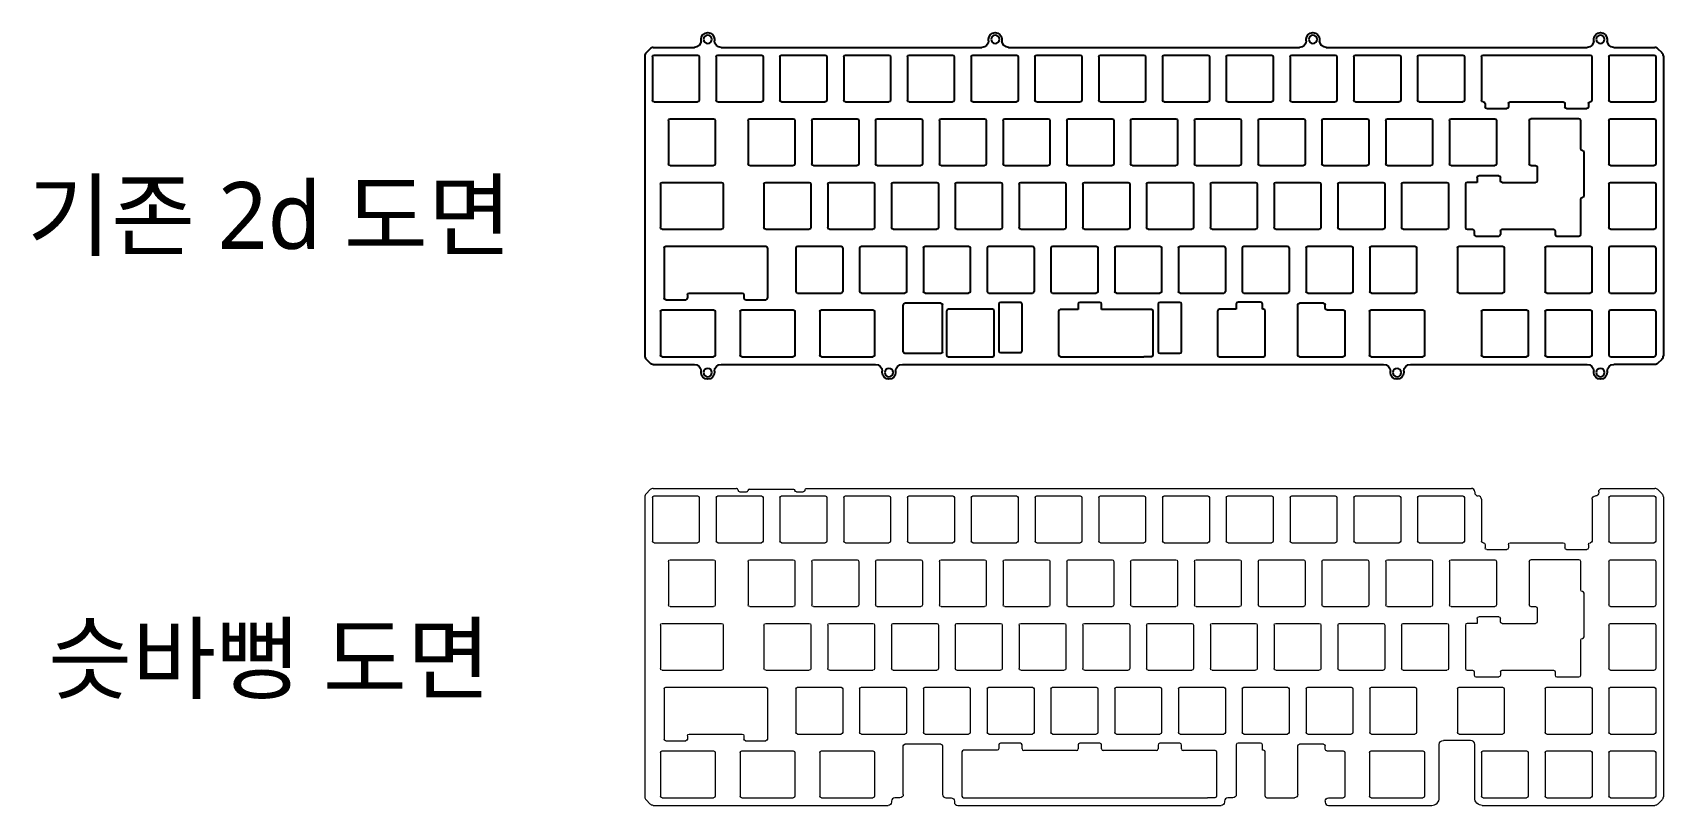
# Model space of a CAD drawing. Header units: millimetres. Extents: x 57 to 544, y 21 to 251.
import ezdxf
from ezdxf.enums import TextEntityAlignment as Align

# ---------------------------------------------------------------- set-up
doc = ezdxf.new("R2010")
doc.units = ezdxf.units.MM
doc.linetypes.add('AUDIT_E_241128093141-0', pattern=[0])
doc.layers.add('TEXT', color=3, linetype='Continuous')
doc.layers.add('V', color=1, linetype='Continuous', lineweight=0, plot=False)
doc.styles.add('DH-맑은고딕', font='malgun.ttf')

msp = doc.modelspace()

# ---------------------------------------------------------------- texts
at = {"layer": 'TEXT', "style": 'DH-맑은고딕'}
for s, p in [('기존 2d 도면', (127.75, 186.84)), ('슷바뻥 도면', (127.75, 54.39))]:
    msp.add_text(s, height=20, dxfattribs=at).set_placement(p, align=Align.CENTER)

# ---------------------------------------------------------------- blocks, each defined once
blk = doc.blocks.new('A$C49f4e242')
at = {"color": 253, "true_color": 0xa0a0a0, "extrusion": (-6.16298e-33, 0, -1)}
for p, q in [((-0.92, 94.37), (-2.16, 93.13)), ((0, 94.75), (12.26, 94.75)), ((14.26, 96.75), (14.26, 97.17)), ((18.26, 97.17), (18.26, 96.75)), ((20.26, 94.75), (98.16, 94.75)), ((100.16, 96.75), (100.16, 97.17)), ((104.16, 97.17), (104.16, 96.75)), ((106.16, 94.75), (193.06, 94.75)), ((195.06, 96.75), (195.06, 97.17)), ((199.06, 97.17), (199.06, 96.75)), ((201.06, 94.75), (278.96, 94.75)), ((280.96, 96.75), (280.96, 97.17)), ((284.96, 97.17), (284.96, 96.75)), ((286.96, 94.75), (299.22, 94.75)), ((301.38, 93.13), (300.14, 94.37)), ((-2.54, 92.21), (-2.54, 2.54)), ((-0.27, 91.97), (-0.27, 78.98)), ((0.23, 92.47), (13.23, 92.47)), ((13.73, 91.97), (13.73, 78.98)), ((18.78, 91.97), (18.78, 78.98)), ((19.28, 92.47), (32.28, 92.47)), ((32.78, 91.97), (32.78, 78.98)), ((37.83, 91.97), (37.83, 78.98)), ((38.33, 92.47), (51.33, 92.47)), ((51.83, 91.97), (51.83, 78.98)), ((56.88, 91.97), (56.88, 78.98)), ((57.38, 92.47), (70.38, 92.47)), ((70.88, 91.97), (70.88, 78.98)), ((75.93, 91.97), (75.93, 78.98)), ((76.43, 92.47), (89.43, 92.47)), ((89.93, 91.97), (89.93, 78.98)), ((94.98, 91.97), (94.98, 78.98)), ((95.48, 92.47), (108.48, 92.47)), ((108.98, 91.97), (108.98, 78.98)), ((114.03, 91.97), (114.03, 78.98)), ((114.53, 92.47), (127.53, 92.47)), ((128.03, 91.97), (128.03, 78.98)), ((133.08, 91.97), (133.08, 78.98)), ((133.58, 92.47), (146.58, 92.47)), ((147.08, 91.97), (147.08, 78.98)), ((152.13, 91.97), (152.13, 78.98)), ((152.63, 92.47), (165.63, 92.47)), ((166.13, 91.97), (166.13, 78.98)), ((171.18, 91.97), (171.18, 78.98)), ((171.68, 92.47), (184.68, 92.47)), ((185.18, 91.97), (185.18, 78.98)), ((190.23, 91.97), (190.23, 78.98)), ((190.73, 92.47), (203.73, 92.47)), ((204.23, 91.97), (204.23, 78.98)), ((209.28, 91.97), (209.28, 78.98)), ((209.78, 92.47), (222.78, 92.47)), ((223.28, 91.97), (223.28, 78.98)), ((228.33, 91.97), (228.33, 78.98)), ((228.83, 92.47), (241.83, 92.47)), ((242.33, 91.97), (242.33, 78.98)), ((247.38, 91.97), (247.38, 78.98)), ((247.88, 92.47), (279.93, 92.47)), ((280.43, 91.97), (280.43, 78.98)), ((285.48, 91.97), (285.48, 78.98)), ((285.98, 92.47), (298.98, 92.47)), ((299.48, 91.97), (299.48, 78.98)), ((301.76, 92.21), (301.76, 2.54)), ((0.23, 78.47), (13.23, 78.47)), ((19.28, 78.47), (32.28, 78.47)), ((38.33, 78.47), (51.33, 78.47)), ((57.38, 78.47), (70.38, 78.47)), ((76.43, 78.47), (89.43, 78.47)), ((95.48, 78.47), (108.48, 78.47)), ((114.53, 78.47), (127.53, 78.47)), ((133.58, 78.47), (146.58, 78.47)), ((152.63, 78.47), (165.63, 78.47)), ((171.68, 78.47), (184.68, 78.47)), ((190.73, 78.47), (203.73, 78.47)), ((209.78, 78.47), (222.78, 78.47)), ((228.83, 78.47), (241.83, 78.47)), ((247.88, 78.47), (247.97, 78.47)), ((248.47, 77.98), (248.47, 76.98)), ((255.47, 77.98), (255.47, 76.98)), ((255.97, 78.47), (271.85, 78.47)), ((272.35, 77.98), (272.35, 76.98)), ((279.35, 77.98), (279.35, 76.98)), ((279.85, 78.47), (279.93, 78.47)), ((285.98, 78.47), (298.98, 78.47)), ((5, 73.42), (18, 73.42)), ((28.81, 73.42), (41.81, 73.42)), ((47.86, 73.42), (60.86, 73.42)), ((66.91, 73.42), (79.91, 73.42)), ((85.96, 73.42), (98.96, 73.42)), ((105.01, 73.42), (118.01, 73.42)), ((124.06, 73.42), (137.06, 73.42)), ((143.11, 73.42), (156.11, 73.42)), ((162.16, 73.42), (175.16, 73.42)), ((181.21, 73.42), (194.21, 73.42)), ((200.26, 73.42), (213.26, 73.42)), ((219.31, 73.42), (232.31, 73.42)), ((238.36, 73.42), (251.36, 73.42)), ((248.97, 76.48), (254.97, 76.48)), ((276.55, 73.42), (262.17, 73.42)), ((272.85, 76.48), (278.85, 76.48)), ((285.98, 73.42), (298.98, 73.42)), ((4.5, 72.93), (4.5, 59.93)), ((18.5, 72.93), (18.5, 59.93)), ((28.31, 72.93), (28.31, 59.93)), ((42.31, 72.93), (42.31, 59.93)), ((47.36, 72.93), (47.36, 59.93)), ((61.36, 72.93), (61.36, 59.93)), ((66.41, 72.93), (66.41, 59.93)), ((80.41, 72.93), (80.41, 59.93)), ((85.46, 72.93), (85.46, 59.93)), ((99.46, 72.93), (99.46, 59.93)), ((104.51, 72.93), (104.51, 59.93)), ((118.51, 72.93), (118.51, 59.93)), ((123.56, 72.93), (123.56, 59.93)), ((137.56, 72.93), (137.56, 59.93)), ((142.61, 72.93), (142.61, 59.93)), ((156.61, 72.93), (156.61, 59.93)), ((161.66, 72.93), (161.66, 59.93)), ((175.66, 72.93), (175.66, 59.93)), ((180.71, 72.93), (180.71, 59.93)), ((194.71, 72.93), (194.71, 59.93)), ((199.76, 72.93), (199.76, 59.93)), ((213.76, 72.93), (213.76, 59.93)), ((218.81, 72.93), (218.81, 59.93)), ((232.81, 72.93), (232.81, 59.93)), ((237.86, 72.93), (237.86, 59.93)), ((251.86, 72.93), (251.86, 59.93)), ((261.67, 72.93), (261.67, 59.93)), ((277.05, 64.4), (277.05, 72.93)), ((285.48, 72.93), (285.48, 59.93)), ((299.48, 72.93), (299.48, 59.93)), ((278.05, 50.4), (278.05, 63.4)), ((5, 59.43), (18, 59.43)), ((28.81, 59.43), (41.81, 59.43)), ((47.86, 59.43), (60.86, 59.43)), ((66.91, 59.43), (79.91, 59.43)), ((85.96, 59.43), (98.96, 59.43)), ((105.01, 59.43), (118.01, 59.43)), ((124.06, 59.43), (137.06, 59.43)), ((143.11, 59.43), (156.11, 59.43)), ((162.16, 59.43), (175.16, 59.43)), ((181.21, 59.43), (194.21, 59.43)), ((200.26, 59.43), (213.26, 59.43)), ((219.31, 59.43), (232.31, 59.43)), ((238.36, 59.43), (251.36, 59.43)), ((262.17, 59.43), (263.55, 59.43)), ((264.05, 58.93), (264.05, 54.88)), ((285.98, 59.43), (298.98, 59.43)), ((2.11, 53.88), (2.11, 40.88)), ((2.61, 54.38), (20.38, 54.38)), ((20.88, 53.88), (20.88, 40.88)), ((33.07, 53.88), (33.07, 40.88)), ((33.57, 54.38), (46.57, 54.38)), ((47.07, 53.88), (47.07, 40.88)), ((52.12, 53.88), (52.12, 40.88)), ((52.62, 54.38), (65.62, 54.38)), ((66.12, 53.88), (66.12, 40.88)), ((71.17, 53.88), (71.17, 40.88)), ((71.67, 54.38), (84.67, 54.38)), ((85.17, 53.88), (85.17, 40.88)), ((90.22, 53.88), (90.22, 40.88)), ((90.72, 54.38), (103.72, 54.38)), ((104.22, 53.88), (104.22, 40.88)), ((109.27, 53.88), (109.27, 40.88)), ((109.77, 54.38), (122.77, 54.38)), ((123.27, 53.88), (123.27, 40.88)), ((128.32, 53.88), (128.32, 40.88)), ((128.82, 54.38), (141.82, 54.38)), ((142.32, 53.88), (142.32, 40.88)), ((147.37, 53.88), (147.37, 40.88)), ((147.87, 54.38), (160.87, 54.38)), ((161.37, 53.88), (161.37, 40.88)), ((166.42, 53.88), (166.42, 40.88)), ((166.92, 54.38), (179.92, 54.38)), ((180.42, 53.88), (180.42, 40.88)), ((185.47, 53.88), (185.47, 40.88)), ((185.97, 54.38), (198.97, 54.38)), ((199.47, 53.88), (199.47, 40.88)), ((204.52, 53.88), (204.52, 40.88)), ((205.02, 54.38), (218.02, 54.38)), ((218.52, 53.88), (218.52, 40.88)), ((223.57, 53.88), (223.57, 40.88)), ((224.07, 54.38), (237.07, 54.38)), ((237.57, 53.88), (237.57, 40.88)), ((242.62, 53.88), (242.62, 40.88)), ((246.09, 54.38), (243.12, 54.38)), ((246.09, 55.88), (246.09, 54.38)), ((252.59, 56.38), (246.59, 56.38)), ((253.09, 54.88), (253.09, 55.88)), ((253.59, 54.38), (263.55, 54.38)), ((285.48, 53.88), (285.48, 40.88)), ((285.98, 54.38), (298.98, 54.38)), ((299.48, 53.88), (299.48, 40.88)), ((277.05, 38.88), (277.05, 49.4)), ((2.61, 40.38), (20.38, 40.38)), ((33.57, 40.38), (46.57, 40.38)), ((52.62, 40.38), (65.62, 40.38)), ((71.67, 40.38), (84.67, 40.38)), ((90.72, 40.38), (103.72, 40.38)), ((109.77, 40.38), (122.77, 40.38)), ((128.82, 40.38), (141.82, 40.38)), ((147.87, 40.38), (160.87, 40.38)), ((166.92, 40.38), (179.92, 40.38)), ((185.97, 40.38), (198.97, 40.38)), ((205.02, 40.38), (218.02, 40.38)), ((224.07, 40.38), (237.07, 40.38)), ((243.12, 40.38), (244.74, 40.38)), ((245.24, 39.88), (245.24, 38.88)), ((253.09, 39.88), (253.09, 38.88)), ((253.59, 40.38), (268.93, 40.38)), ((269.43, 39.88), (269.43, 38.88)), ((285.98, 40.38), (298.98, 40.38)), ((3.2, 34.83), (3.2, 19.83)), ((3.7, 35.33), (33.58, 35.33)), ((34.08, 34.83), (34.08, 19.83)), ((42.6, 34.83), (42.6, 21.83)), ((43.1, 35.33), (56.1, 35.33)), ((56.6, 34.83), (56.6, 21.83)), ((61.65, 34.83), (61.65, 21.83)), ((62.15, 35.33), (75.15, 35.33)), ((75.65, 34.83), (75.65, 21.83)), ((80.7, 34.83), (80.7, 21.83)), ((81.2, 35.33), (94.2, 35.33)), ((94.7, 34.83), (94.7, 21.83)), ((99.75, 34.83), (99.75, 21.83)), ((100.25, 35.33), (113.25, 35.33)), ((113.75, 34.83), (113.75, 21.83)), ((118.8, 34.83), (118.8, 21.83)), ((119.3, 35.33), (132.3, 35.33)), ((132.8, 34.83), (132.8, 21.83)), ((137.85, 34.83), (137.85, 21.83)), ((138.35, 35.33), (151.35, 35.33)), ((151.85, 34.83), (151.85, 21.83)), ((156.9, 34.83), (156.9, 21.83)), ((157.4, 35.33), (170.4, 35.33)), ((170.9, 34.83), (170.9, 21.83)), ((175.95, 34.83), (175.95, 21.83)), ((176.45, 35.33), (189.45, 35.33)), ((189.95, 34.83), (189.95, 21.83)), ((195, 34.83), (195, 21.83)), ((195.5, 35.33), (208.5, 35.33)), ((209, 34.83), (209, 21.83)), ((214.05, 34.83), (214.05, 21.83)), ((214.55, 35.33), (227.55, 35.33)), ((228.05, 34.83), (228.05, 21.83)), ((240.24, 34.83), (240.24, 21.83)), ((240.74, 35.33), (253.74, 35.33)), ((245.74, 38.38), (252.59, 38.38)), ((254.24, 34.83), (254.24, 21.83)), ((266.43, 34.83), (266.43, 21.83)), ((266.93, 35.33), (279.93, 35.33)), ((269.93, 38.38), (276.55, 38.38)), ((280.43, 34.83), (280.43, 21.83)), ((285.48, 34.83), (285.48, 21.83)), ((285.98, 35.33), (298.98, 35.33)), ((299.48, 34.83), (299.48, 21.83)), ((10.2, 20.83), (10.2, 19.83)), ((10.7, 21.32), (26.58, 21.32)), ((27.08, 20.83), (27.08, 19.83)), ((43.1, 21.32), (56.1, 21.32)), ((62.15, 21.32), (75.15, 21.32)), ((81.2, 21.32), (94.2, 21.32)), ((100.25, 21.32), (113.25, 21.32)), ((119.3, 21.32), (132.3, 21.32)), ((138.35, 21.32), (151.35, 21.32)), ((157.4, 21.32), (170.4, 21.32)), ((176.45, 21.32), (189.45, 21.32)), ((195.5, 21.32), (208.5, 21.32)), ((214.55, 21.32), (227.55, 21.32)), ((240.74, 21.32), (253.74, 21.32)), ((266.93, 21.32), (279.93, 21.32)), ((285.98, 21.32), (298.98, 21.32)), ((2.11, 15.78), (2.11, 2.78)), ((2.61, 16.28), (18, 16.28)), ((3.7, 19.33), (9.7, 19.33)), ((18.5, 15.78), (18.5, 2.78)), ((25.93, 15.78), (25.93, 2.78)), ((26.43, 16.28), (41.81, 16.28)), ((27.58, 19.33), (33.58, 19.33)), ((42.31, 15.78), (42.31, 2.78)), ((49.74, 15.78), (49.74, 2.78)), ((50.24, 16.28), (65.62, 16.28)), ((66.12, 15.78), (66.12, 2.78)), ((74.68, 3.78), (74.68, 17.78)), ((85.93, 18.28), (75.18, 18.28)), ((86.43, 3.78), (86.43, 17.78)), ((87.64, 15.97), (87.64, 2.79)), ((101.33, 16.48), (88.15, 16.48)), ((101.84, 2.79), (101.84, 15.97)), ((103.18, 18.06), (103.18, 4.06)), ((109.68, 18.56), (103.68, 18.56)), ((110.18, 4.06), (110.18, 18.06)), ((121.08, 15.88), (121.08, 2.88)), ((126.93, 16.38), (121.58, 16.38)), ((126.93, 18.06), (126.93, 16.38)), ((133.43, 18.56), (127.43, 18.56)), ((133.93, 16.38), (133.93, 18.06)), ((148.81, 16.38), (133.93, 16.38)), ((149.36, 2.88), (149.36, 15.88)), ((150.8, 18.05), (150.8, 3.85)), ((157.3, 18.56), (151.3, 18.56)), ((157.8, 3.85), (157.8, 18.05)), ((168.6, 15.97), (168.6, 2.79)), ((174.16, 16.48), (169.11, 16.48)), ((174.16, 18.11), (174.16, 16.48)), ((181.44, 18.64), (174.72, 18.64)), ((182, 16.48), (182, 18.11)), ((182.3, 16.48), (182, 16.48)), ((182.8, 2.79), (182.8, 15.97)), ((192.51, 2.78), (192.51, 17.78)), ((200.23, 18.28), (193.01, 18.28)), ((200.73, 16.78), (200.73, 17.78)), ((201.23, 16.28), (206.11, 16.28)), ((206.61, 15.78), (206.61, 2.78)), ((213.95, 15.78), (213.95, 2.78)), ((214.45, 16.28), (229.93, 16.28)), ((230.43, 15.78), (230.43, 2.78)), ((247.38, 15.78), (247.38, 2.78)), ((247.88, 16.28), (260.88, 16.28)), ((261.38, 15.78), (261.38, 2.78)), ((266.43, 15.78), (266.43, 2.78)), ((266.93, 16.28), (279.93, 16.28)), ((280.43, 15.78), (280.43, 2.78)), ((285.48, 15.78), (285.48, 2.78)), ((285.98, 16.28), (298.98, 16.28)), ((299.48, 15.78), (299.48, 2.78)), ((-2.16, 1.62), (-0.92, 0.38)), ((0, 0), (12.26, 0)), ((2.61, 2.28), (18, 2.28)), ((20.26, 0), (66.4, 0)), ((26.43, 2.28), (41.81, 2.28)), ((50.24, 2.28), (65.62, 2.28)), ((74.4, 0), (218.19, 0)), ((85.93, 3.28), (75.18, 3.28)), ((88.15, 2.28), (101.33, 2.28)), ((103.68, 3.56), (109.68, 3.56)), ((121.68, 2.28), (146.58, 2.28)), ((146.89, 2.38), (148.81, 2.38)), ((151.3, 3.35), (157.3, 3.35)), ((169.11, 2.28), (182.3, 2.28)), ((193.01, 2.28), (206.11, 2.28)), ((214.45, 2.28), (229.93, 2.28)), ((226.19, 0), (278.96, 0)), ((247.88, 2.28), (260.88, 2.28)), ((266.93, 2.28), (279.93, 2.28)), ((285.98, 2.28), (298.98, 2.28)), ((299.22, 0), (286.96, 0)), ((300.14, 0.38), (301.38, 1.62)), ((14.26, -2.42), (14.26, -2)), ((18.26, -2), (18.26, -2.42)), ((68.4, -2.42), (68.4, -2)), ((72.4, -2), (72.4, -2.42)), ((220.19, -2.42), (220.19, -2)), ((224.19, -2), (224.19, -2.42)), ((280.96, -2.42), (280.96, -2)), ((284.96, -2), (284.96, -2.42))]:
    blk.add_line(p, q, dxfattribs=at)
for centre in [(-16.26, 97.17), (-102.16, 97.17), (-197.06, 97.17), (-282.96, 97.17), (-16.26, -2.42), (-70.4, -2.42), (-222.19, -2.42), (-282.96, -2.42)]:
    blk.add_circle(centre, 1.25, dxfattribs=at)
for centre, radius, start, end in [((-16.26, 97.17), 2, 0, 180), ((-102.16, 97.17), 2, 0, 180), ((-197.06, 97.17), 2, 0, 180), ((-282.96, 97.17), 2, 0, 180), ((-12.26, 96.75), 2, 180, 270), ((-20.26, 96.75), 2, 270, 0), ((-98.16, 96.75), 2, 180, 270), ((-106.16, 96.75), 2, 270, 0), ((-193.06, 96.75), 2, 180, 270), ((-201.06, 96.75), 2, 270, 0), ((-278.96, 96.75), 2, 180, 270), ((-286.96, 96.75), 2, 270, 0), ((-50.24, 15.78), 0.5, 0, 90), ((-193.01, 17.78), 0.5, 0, 90), ((-214.45, 15.78), 0.5, 0, 90), ((0, 1.31), 1.31, 270, 315), ((-12.26, -2), 2, 90, 180), ((-20.26, -2), 2, 0, 90), ((-50.24, 2.78), 0.5, 270, 0), ((-74.4, -2), 2, 0, 90), ((-146.58, 2.78), 0.5, 231.7846, 270), ((-193.01, 2.78), 0.5, 270, 0), ((-214.45, 2.78), 0.5, 270, 0), ((-218.19, -2), 2, 90, 180), ((-226.19, -2), 2, 0, 90), ((-278.96, -2), 2, 90, 180), ((-299.22, 1.31), 1.31, 225, 270)]:
    blk.add_arc(centre, radius, start, end, dxfattribs=at)
at = {"color": 253, "true_color": 0xa0a0a0, "extrusion": (0, -2.35922e-16, -1)}
for centre, start, end in [((-0.23, 91.97), 0, 90), ((-13.23, 91.97), 90, 180), ((-19.28, 91.97), 0, 90), ((-32.28, 91.97), 90, 180), ((-38.33, 91.97), 0, 90), ((-51.33, 91.97), 90, 180), ((-57.38, 91.97), 0, 90), ((-70.38, 91.97), 90, 180), ((-76.43, 91.97), 0, 90), ((-89.43, 91.97), 90, 180), ((-95.48, 91.97), 0, 90), ((-108.48, 91.97), 90, 180), ((-114.53, 91.97), 0, 90), ((-127.53, 91.97), 90, 180), ((-133.58, 91.97), 0, 90), ((-146.58, 91.97), 90, 180), ((-152.63, 91.97), 0, 90), ((-165.63, 91.97), 90, 180), ((-171.68, 91.97), 0, 90), ((-184.68, 91.97), 90, 180), ((-190.73, 91.97), 0, 90), ((-203.73, 91.97), 90, 180), ((-209.78, 91.97), 360, 90), ((-222.78, 91.97), 90, 180), ((-228.83, 91.97), 0, 90), ((-241.83, 91.97), 90, 180), ((-247.88, 91.97), 0, 90), ((-279.93, 91.97), 90, 180), ((-285.98, 91.97), 0, 90), ((-298.98, 91.97), 90, 180), ((-0.23, 78.98), 270, 0), ((-13.23, 78.98), 180, 270), ((-19.28, 78.98), 270, 0), ((-32.28, 78.98), 180, 270), ((-38.33, 78.98), 270, 0), ((-51.33, 78.98), 180, 270), ((-57.38, 78.98), 270, 0), ((-70.38, 78.98), 180, 270), ((-76.43, 78.98), 270, 0), ((-89.43, 78.98), 180, 270), ((-95.48, 78.98), 270, 0), ((-108.48, 78.98), 180, 270), ((-114.53, 78.98), 270, 0), ((-127.53, 78.98), 180, 270), ((-133.58, 78.98), 270, 0), ((-146.58, 78.98), 180, 270), ((-152.63, 78.98), 270, 0), ((-165.63, 78.98), 180, 270), ((-171.68, 78.98), 270, 0), ((-184.68, 78.98), 180, 270), ((-190.73, 78.98), 270, 0), ((-203.73, 78.98), 180, 270), ((-209.78, 78.98), 270, 0), ((-222.78, 78.98), 180, 270), ((-228.83, 78.98), 270, 0), ((-241.83, 78.98), 180, 270), ((-247.88, 78.98), 270, 0), ((-247.97, 77.98), 90, 180), ((-255.97, 77.98), 0, 90), ((-271.85, 77.98), 90, 180), ((-279.85, 77.98), 0, 90), ((-279.93, 78.98), 180, 270), ((-285.98, 78.98), 270, 0), ((-298.98, 78.98), 180, 270), ((-5, 72.93), 0, 90), ((-18, 72.93), 90, 180), ((-28.81, 72.93), 0, 90), ((-41.81, 72.93), 90, 180), ((-47.86, 72.93), 0, 90), ((-60.86, 72.93), 90, 180), ((-66.91, 72.93), 0, 90), ((-79.91, 72.93), 90, 180), ((-85.96, 72.93), 0, 90), ((-98.96, 72.93), 90, 180), ((-105.01, 72.93), 0, 90), ((-118.01, 72.93), 90, 180), ((-124.06, 72.93), 0, 90), ((-137.06, 72.93), 90, 180), ((-143.11, 72.93), 0, 90), ((-156.11, 72.93), 90, 180), ((-162.16, 72.93), 0, 90), ((-175.16, 72.93), 90, 180), ((-181.21, 72.93), 0, 90), ((-194.21, 72.93), 90, 180), ((-200.26, 72.93), 0, 90), ((-213.26, 72.93), 90, 180), ((-219.31, 72.93), 0, 90), ((-232.31, 72.93), 90, 180), ((-238.36, 72.93), 0, 90), ((-248.97, 76.98), 270, 0), ((-251.36, 72.93), 90, 180), ((-254.97, 76.98), 180, 270), ((-262.17, 72.93), 0, 90), ((-272.85, 76.98), 270, 0), ((-278.85, 76.98), 180, 270), ((-285.98, 72.93), 0, 90), ((-298.98, 72.93), 90, 180), ((-5, 59.93), 270, 0), ((-18, 59.93), 180, 270), ((-28.81, 59.93), 270, 0), ((-41.81, 59.93), 180, 270), ((-47.86, 59.93), 270, 0), ((-60.86, 59.93), 180, 270), ((-66.91, 59.93), 270, 0), ((-79.91, 59.93), 180, 270), ((-85.96, 59.93), 270, 0), ((-98.96, 59.93), 180, 270), ((-105.01, 59.93), 270, 0), ((-118.01, 59.93), 180, 270), ((-124.06, 59.93), 270, 0), ((-137.06, 59.93), 180, 270), ((-143.11, 59.93), 270, 0), ((-156.11, 59.93), 180, 270), ((-162.16, 59.93), 270, 0), ((-175.16, 59.93), 180, 270), ((-181.21, 59.93), 270, 0), ((-194.21, 59.93), 180, 270), ((-200.26, 59.93), 270, 0), ((-213.26, 59.93), 180, 270), ((-219.31, 59.93), 270, 0), ((-232.31, 59.93), 180, 270), ((-238.36, 59.93), 270, 0), ((-251.36, 59.93), 180, 270), ((-262.17, 59.93), 270, 0), ((-285.98, 59.93), 270, 0), ((-298.98, 59.93), 180, 270), ((-2.61, 53.88), 0, 90), ((-20.38, 53.88), 90, 180), ((-33.57, 53.88), 360, 90), ((-46.57, 53.88), 90, 180), ((-52.62, 53.88), 0, 90), ((-65.62, 53.88), 90, 180), ((-71.67, 53.88), 0, 90), ((-84.67, 53.88), 90, 180), ((-90.72, 53.88), 0, 90), ((-103.72, 53.88), 90, 180), ((-109.77, 53.88), 0, 90), ((-122.77, 53.88), 90, 180), ((-128.82, 53.88), 0, 90), ((-141.82, 53.88), 90, 180), ((-147.87, 53.88), 0, 90), ((-160.87, 53.88), 90, 180), ((-166.92, 53.88), 0, 90), ((-179.92, 53.88), 90, 180), ((-185.97, 53.88), 0, 90), ((-198.97, 53.88), 90, 180), ((-205.02, 53.88), 0, 90), ((-218.02, 53.88), 90, 180), ((-224.07, 53.88), 0, 90), ((-237.07, 53.88), 90, 180), ((-246.59, 55.88), 0, 90), ((-252.59, 55.88), 90, 180), ((-253.59, 54.88), 270, 0), ((-285.98, 53.88), 0, 90), ((-298.98, 53.88), 90, 180), ((-2.61, 40.88), 270, 0), ((-20.38, 40.88), 180, 270), ((-33.57, 40.88), 270, 0), ((-46.57, 40.88), 180, 270), ((-52.62, 40.88), 270, 0), ((-65.62, 40.88), 180, 270), ((-71.67, 40.88), 270, 0), ((-84.67, 40.88), 180, 270), ((-90.72, 40.88), 270, 0), ((-103.72, 40.88), 180, 270), ((-109.77, 40.88), 270, 0), ((-122.77, 40.88), 180, 270), ((-128.82, 40.88), 270, 0), ((-141.82, 40.88), 180, 270), ((-147.87, 40.88), 270, 0), ((-160.87, 40.88), 180, 270), ((-166.92, 40.88), 270, 0), ((-179.92, 40.88), 180, 270), ((-185.97, 40.88), 270, 0), ((-198.97, 40.88), 180, 270), ((-205.02, 40.88), 270, 0), ((-218.02, 40.88), 180, 270), ((-224.07, 40.88), 270, 0), ((-237.07, 40.88), 180, 270), ((-253.59, 39.88), 0, 90), ((-285.98, 40.88), 270, 360), ((-298.98, 40.88), 180, 270), ((-3.7, 34.83), 0, 90), ((-33.58, 34.83), 90, 180), ((-43.1, 34.83), 0, 90), ((-56.1, 34.83), 90, 180), ((-62.15, 34.83), 0, 90), ((-75.15, 34.83), 90, 180), ((-81.2, 34.83), 0, 90), ((-94.2, 34.83), 90, 180), ((-100.25, 34.83), 0, 90), ((-113.25, 34.83), 90, 180), ((-119.3, 34.83), 0, 90), ((-132.3, 34.83), 90, 180), ((-138.35, 34.83), 0, 90), ((-151.35, 34.83), 90, 180), ((-157.4, 34.83), 0, 90), ((-170.4, 34.83), 90, 180), ((-176.45, 34.83), 0, 90), ((-189.45, 34.83), 90, 180), ((-195.5, 34.83), 0, 90), ((-208.5, 34.83), 90, 180), ((-214.55, 34.83), 0, 90), ((-227.55, 34.83), 90, 180), ((-240.74, 34.83), 0, 90), ((-252.59, 38.88), 180, 270), ((-253.74, 34.83), 90, 180), ((-266.93, 34.83), 0, 90), ((-279.93, 34.83), 90, 180), ((-285.98, 34.83), 360, 90), ((-298.98, 34.83), 90, 180), ((-3.7, 19.83), 270, 0), ((-9.7, 19.83), 180, 270), ((-10.7, 20.83), 0, 90), ((-26.58, 20.83), 90, 180), ((-27.58, 19.83), 270, 0), ((-33.58, 19.83), 180, 270), ((-43.1, 21.83), 270, 0), ((-56.1, 21.83), 180, 270), ((-62.15, 21.83), 270, 0), ((-75.15, 21.83), 180, 270), ((-81.2, 21.83), 270, 0), ((-94.2, 21.83), 180, 270), ((-100.25, 21.83), 270, 0), ((-113.25, 21.83), 180, 270), ((-119.3, 21.83), 270, 0), ((-132.3, 21.83), 180, 270), ((-138.35, 21.83), 270, 0), ((-151.35, 21.83), 180, 270), ((-157.4, 21.83), 270, 0), ((-170.4, 21.83), 180, 270), ((-176.45, 21.83), 270, 0), ((-189.45, 21.83), 180, 270), ((-195.5, 21.83), 270, 0), ((-208.5, 21.83), 180, 270), ((-214.55, 21.83), 270, 0), ((-227.55, 21.83), 180, 270), ((-240.74, 21.83), 270, 0), ((-253.74, 21.83), 180, 270), ((-266.93, 21.83), 270, 0), ((-279.93, 21.83), 180, 270), ((-285.98, 21.83), 270, 0), ((-298.98, 21.83), 180, 270), ((-2.61, 15.78), 0, 90), ((-18, 15.78), 90, 180), ((-26.43, 15.78), 0, 90), ((-41.81, 15.78), 90, 180), ((-65.62, 15.78), 90, 180), ((-75.18, 17.78), 0, 90), ((-85.93, 17.78), 90, 180), ((-200.23, 17.78), 90, 180), ((-201.23, 16.78), 270, 0), ((-206.11, 15.78), 90, 180), ((-229.93, 15.78), 90, 180), ((-247.88, 15.78), 0, 90), ((-260.88, 15.78), 90, 180), ((-266.93, 15.78), 0, 90), ((-279.93, 15.78), 90, 180), ((-285.98, 15.78), 0, 90), ((-298.98, 15.78), 90, 180), ((-2.61, 2.78), 270, 0), ((-18, 2.78), 180, 270), ((-26.43, 2.78), 270, 0), ((-41.81, 2.78), 180, 270), ((-65.62, 2.78), 180, 270), ((-75.18, 3.78), 270, 0), ((-85.93, 3.78), 180, 270), ((-121.68, 2.78), 270, 325.4597), ((-206.11, 2.78), 180, 270), ((-229.93, 2.78), 180, 270), ((-247.88, 2.78), 270, 0), ((-260.88, 2.78), 180, 270), ((-266.93, 2.78), 270, 0), ((-279.93, 2.78), 180, 270), ((-285.98, 2.78), 270, 0), ((-298.98, 2.78), 180, 270)]:
    blk.add_arc(centre, 0.5, start, end, dxfattribs=at)
at = {"color": 253, "true_color": 0xa0a0a0, "extrusion": (6.16298e-33, -7.54747e-49, -1)}
for centre, start, end in [((-66.4, -2), 90, 180), ((-286.96, -2), 0, 90), ((-16.26, -2.42), 180, 0), ((-70.4, -2.42), 180, 0), ((-222.19, -2.42), 180, 0), ((-282.96, -2.42), 180, 0)]:
    blk.add_arc(centre, 2, start, end, dxfattribs=at)
at = {"color": 253, "true_color": 0xa0a0a0}
for points in [[(-2.16, 93.13), (-2.28, 93.01), (-2.47, 92.72), (-2.54, 92.38), (-2.54, 92.21)], [(0, 94.75), (-0.17, 94.75), (-0.51, 94.68), (-0.81, 94.49), (-0.92, 94.37)], [(300.14, 94.37), (300.02, 94.49), (299.73, 94.68), (299.38, 94.75), (299.22, 94.75)], [(301.76, 92.21), (301.76, 92.38), (301.69, 92.72), (301.49, 93.01), (301.38, 93.13)], [(277.05, 72.93), (277.05, 73.2), (276.83, 73.42), (276.55, 73.42)], [(277.55, 63.9), (277.28, 63.9), (277.05, 64.12), (277.05, 64.4)], [(278.05, 63.4), (278.05, 63.68), (277.83, 63.9), (277.55, 63.9)], [(263.55, 59.43), (263.83, 59.43), (264.05, 59.2), (264.05, 58.93)], [(243.12, 54.38), (242.84, 54.38), (242.62, 54.15), (242.62, 53.88)], [(264.05, 54.88), (264.05, 54.6), (263.83, 54.38), (263.55, 54.38)], [(277.05, 49.4), (277.05, 49.68), (277.28, 49.9), (277.55, 49.9)], [(277.55, 49.9), (277.83, 49.9), (278.05, 50.12), (278.05, 50.4)], [(242.62, 40.88), (242.62, 40.6), (242.84, 40.38), (243.12, 40.38)], [(244.74, 40.38), (245.01, 40.38), (245.24, 40.15), (245.24, 39.88)], [(268.93, 40.38), (269.21, 40.38), (269.43, 40.15), (269.43, 39.88)], [(245.24, 38.88), (245.24, 38.6), (245.46, 38.38), (245.74, 38.38)], [(269.43, 38.88), (269.43, 38.6), (269.66, 38.38), (269.93, 38.38)], [(276.55, 38.38), (276.83, 38.38), (277.05, 38.6), (277.05, 38.88)], [(88.15, 16.48), (87.87, 16.48), (87.64, 16.26), (87.64, 15.97)], [(101.84, 15.97), (101.84, 16.26), (101.61, 16.48), (101.33, 16.48)], [(103.68, 18.56), (103.4, 18.56), (103.18, 18.33), (103.18, 18.06)], [(110.18, 18.06), (110.18, 18.33), (109.95, 18.56), (109.68, 18.56)], [(121.58, 16.38), (121.3, 16.38), (121.08, 16.16), (121.08, 15.88)], [(127.43, 18.56), (127.15, 18.56), (126.93, 18.33), (126.93, 18.06)], [(133.93, 18.06), (133.93, 18.33), (133.7, 18.56), (133.43, 18.56)], [(149.36, 15.88), (149.36, 16.16), (149.12, 16.38), (148.81, 16.38)], [(151.3, 18.56), (151.03, 18.56), (150.8, 18.33), (150.8, 18.05)], [(157.8, 18.05), (157.8, 18.33), (157.58, 18.56), (157.3, 18.56)], [(169.11, 16.48), (168.83, 16.48), (168.6, 16.26), (168.6, 15.97)], [(174.72, 18.64), (174.41, 18.64), (174.16, 18.4), (174.16, 18.11)], [(182, 18.11), (182, 18.4), (181.75, 18.64), (181.44, 18.64)], [(182.8, 15.97), (182.8, 16.26), (182.58, 16.48), (182.3, 16.48)], [(-2.54, 2.54), (-2.54, 2.37), (-2.47, 2.03), (-2.28, 1.74), (-2.16, 1.62)], [(87.64, 2.79), (87.64, 2.51), (87.87, 2.28), (88.15, 2.28)], [(101.33, 2.28), (101.61, 2.28), (101.84, 2.51), (101.84, 2.79)], [(103.18, 4.06), (103.18, 3.78), (103.4, 3.56), (103.68, 3.56)], [(109.68, 3.56), (109.95, 3.56), (110.18, 3.78), (110.18, 4.06)], [(121.08, 2.88), (121.08, 2.72), (121.15, 2.58), (121.27, 2.49)], [(148.81, 2.38), (149.12, 2.38), (149.36, 2.61), (149.36, 2.88)], [(150.8, 3.85), (150.8, 3.57), (151.03, 3.35), (151.3, 3.35)], [(157.3, 3.35), (157.58, 3.35), (157.8, 3.57), (157.8, 3.85)], [(168.6, 2.79), (168.6, 2.51), (168.83, 2.28), (169.11, 2.28)], [(182.3, 2.28), (182.58, 2.28), (182.8, 2.51), (182.8, 2.79)], [(301.38, 1.62), (301.49, 1.74), (301.69, 2.03), (301.76, 2.37), (301.76, 2.54)]]:
    blk.add_open_spline(points, degree=3, dxfattribs=at)

# ---------------------------------------------------------------- linework, layer by layer
at = {"layer": 'V', "extrusion": (-6.16298e-33, 0, -1)}
for p, q in [((239.87, 112.72), (239.87, 23.05)), ((241.49, 114.88), (240.25, 113.64)), ((242.15, 112.49), (242.15, 99.49)), ((242.41, 115.26), (267.22, 115.26)), ((242.65, 112.99), (255.65, 112.99)), ((256.15, 112.49), (256.15, 99.49)), ((261.2, 112.49), (261.2, 99.49)), ((261.7, 112.99), (274.7, 112.99)), ((268.22, 114.26), (270.22, 114.26)), ((275.2, 112.49), (275.2, 99.49)), ((280.25, 112.49), (280.25, 99.49)), ((280.75, 112.99), (293.75, 112.99)), ((285.22, 114.26), (287.22, 114.26)), ((288.22, 115.26), (486.8, 115.26)), ((294.25, 112.49), (294.25, 99.49)), ((299.3, 112.49), (299.3, 99.49)), ((299.8, 112.99), (312.8, 112.99)), ((313.3, 112.49), (313.3, 99.49)), ((318.35, 112.49), (318.35, 99.49)), ((318.85, 112.99), (331.85, 112.99)), ((332.35, 112.49), (332.35, 99.49)), ((337.4, 112.49), (337.4, 99.49)), ((337.9, 112.99), (350.9, 112.99)), ((351.4, 112.49), (351.4, 99.49)), ((356.45, 112.49), (356.45, 99.49)), ((356.95, 112.99), (369.95, 112.99)), ((370.45, 112.49), (370.45, 99.49)), ((375.5, 112.49), (375.5, 99.49)), ((376, 112.99), (389, 112.99)), ((389.5, 112.49), (389.5, 99.49)), ((394.55, 112.49), (394.55, 99.49)), ((395.05, 112.99), (408.05, 112.99)), ((408.55, 112.49), (408.55, 99.49)), ((413.6, 112.49), (413.6, 99.49)), ((414.1, 112.99), (427.1, 112.99)), ((427.6, 112.49), (427.6, 99.49)), ((432.65, 112.49), (432.65, 99.49)), ((433.15, 112.99), (446.15, 112.99)), ((446.65, 112.49), (446.65, 99.49)), ((451.7, 112.49), (451.7, 99.49)), ((452.2, 112.99), (465.2, 112.99)), ((465.7, 112.49), (465.7, 99.49)), ((470.75, 112.49), (470.75, 99.49)), ((471.25, 112.99), (484.25, 112.99)), ((484.75, 112.49), (484.75, 99.49)), ((525.85, 115.26), (541.63, 115.26)), ((527.9, 112.49), (527.9, 99.49)), ((528.4, 112.99), (541.4, 112.99)), ((541.9, 112.49), (541.9, 99.49)), ((543.79, 113.64), (542.55, 114.88)), ((544.17, 112.72), (544.17, 23.05)), ((489.8, 111.99), (489.8, 99.49)), ((522.85, 111.99), (522.85, 99.49)), ((242.65, 98.99), (255.65, 98.99)), ((261.7, 98.99), (274.7, 98.99)), ((280.75, 98.99), (293.75, 98.99)), ((299.8, 98.99), (312.8, 98.99)), ((318.85, 98.99), (331.85, 98.99)), ((337.9, 98.99), (350.9, 98.99)), ((356.95, 98.99), (369.95, 98.99)), ((376, 98.99), (389, 98.99)), ((395.05, 98.99), (408.05, 98.99)), ((414.1, 98.99), (427.1, 98.99)), ((433.15, 98.99), (446.15, 98.99)), ((452.2, 98.99), (465.2, 98.99)), ((471.25, 98.99), (484.25, 98.99)), ((490.3, 98.99), (490.38, 98.99)), ((490.88, 98.49), (490.88, 97.49)), ((497.88, 98.49), (497.88, 97.49)), ((498.38, 98.99), (514.26, 98.99)), ((514.76, 98.49), (514.76, 97.49)), ((521.76, 98.49), (521.76, 97.49)), ((522.26, 98.99), (522.35, 98.99)), ((528.4, 98.99), (541.4, 98.99)), ((246.91, 93.44), (246.91, 80.44)), ((247.41, 93.94), (260.41, 93.94)), ((260.91, 93.44), (260.91, 80.44)), ((270.72, 93.44), (270.72, 80.44)), ((271.22, 93.94), (284.22, 93.94)), ((284.72, 93.44), (284.72, 80.44)), ((289.77, 93.44), (289.77, 80.44)), ((290.27, 93.94), (303.27, 93.94)), ((303.77, 93.44), (303.77, 80.44)), ((308.82, 93.44), (308.82, 80.44)), ((309.32, 93.94), (322.32, 93.94)), ((322.82, 93.44), (322.82, 80.44)), ((327.87, 93.44), (327.87, 80.44)), ((328.37, 93.94), (341.37, 93.94)), ((341.87, 93.44), (341.87, 80.44)), ((346.92, 93.44), (346.92, 80.44)), ((347.42, 93.94), (360.42, 93.94)), ((360.92, 93.44), (360.92, 80.44)), ((365.97, 93.44), (365.97, 80.44)), ((366.47, 93.94), (379.47, 93.94)), ((379.97, 93.44), (379.97, 80.44)), ((385.02, 93.44), (385.02, 80.44)), ((385.52, 93.94), (398.52, 93.94)), ((399.02, 93.44), (399.02, 80.44)), ((404.07, 93.44), (404.07, 80.44)), ((404.57, 93.94), (417.57, 93.94)), ((418.07, 93.44), (418.07, 80.44)), ((423.12, 93.44), (423.12, 80.44)), ((423.62, 93.94), (436.62, 93.94)), ((437.12, 93.44), (437.12, 80.44)), ((442.17, 93.44), (442.17, 80.44)), ((442.67, 93.94), (455.67, 93.94)), ((456.17, 93.44), (456.17, 80.44)), ((461.22, 93.44), (461.22, 80.44)), ((461.72, 93.94), (474.72, 93.94)), ((475.22, 93.44), (475.22, 80.44)), ((480.27, 93.44), (480.27, 80.44)), ((480.77, 93.94), (493.77, 93.94)), ((491.38, 96.99), (497.38, 96.99)), ((494.27, 93.44), (494.27, 80.44)), ((504.08, 93.44), (504.08, 80.44)), ((518.96, 93.94), (504.58, 93.94)), ((515.26, 96.99), (521.26, 96.99)), ((519.46, 84.91), (519.46, 93.44)), ((527.9, 93.44), (527.9, 80.44)), ((528.4, 93.94), (541.4, 93.94)), ((541.9, 93.44), (541.9, 80.44)), ((520.46, 70.91), (520.46, 83.91)), ((247.41, 79.94), (260.41, 79.94)), ((271.22, 79.94), (284.22, 79.94)), ((290.27, 79.94), (303.27, 79.94)), ((309.32, 79.94), (322.32, 79.94)), ((328.37, 79.94), (341.37, 79.94)), ((347.42, 79.94), (360.42, 79.94)), ((366.47, 79.94), (379.47, 79.94)), ((385.52, 79.94), (398.52, 79.94)), ((404.57, 79.94), (417.57, 79.94)), ((423.62, 79.94), (436.62, 79.94)), ((442.67, 79.94), (455.67, 79.94)), ((461.72, 79.94), (474.72, 79.94)), ((480.77, 79.94), (493.77, 79.94)), ((504.58, 79.94), (505.96, 79.94)), ((506.46, 79.44), (506.46, 75.39)), ((528.4, 79.94), (541.4, 79.94)), ((244.53, 74.39), (244.53, 61.39)), ((245.03, 74.89), (262.79, 74.89)), ((263.29, 74.39), (263.29, 61.39)), ((275.48, 74.39), (275.48, 61.39)), ((275.98, 74.89), (288.98, 74.89)), ((289.48, 74.39), (289.48, 61.39)), ((294.53, 74.39), (294.53, 61.39)), ((295.03, 74.89), (308.03, 74.89)), ((308.53, 74.39), (308.53, 61.39)), ((313.58, 74.39), (313.58, 61.39)), ((314.08, 74.89), (327.08, 74.89)), ((327.58, 74.39), (327.58, 61.39)), ((332.63, 74.39), (332.63, 61.39)), ((333.13, 74.89), (346.13, 74.89)), ((346.63, 74.39), (346.63, 61.39)), ((351.68, 74.39), (351.68, 61.39)), ((352.18, 74.89), (365.18, 74.89)), ((365.68, 74.39), (365.68, 61.39)), ((370.73, 74.39), (370.73, 61.39)), ((371.23, 74.89), (384.23, 74.89)), ((384.73, 74.39), (384.73, 61.39)), ((389.78, 74.39), (389.78, 61.39)), ((390.28, 74.89), (403.28, 74.89)), ((403.78, 74.39), (403.78, 61.39)), ((408.83, 74.39), (408.83, 61.39)), ((409.33, 74.89), (422.33, 74.89)), ((422.83, 74.39), (422.83, 61.39)), ((427.88, 74.39), (427.88, 61.39)), ((428.38, 74.89), (441.38, 74.89)), ((441.88, 74.39), (441.88, 61.39)), ((446.93, 74.39), (446.93, 61.39)), ((447.43, 74.89), (460.43, 74.89)), ((460.93, 74.39), (460.93, 61.39)), ((465.98, 74.39), (465.98, 61.39)), ((466.48, 74.89), (479.48, 74.89)), ((479.98, 74.39), (479.98, 61.39)), ((485.03, 74.39), (485.03, 61.39)), ((488.5, 74.89), (485.53, 74.89)), ((488.5, 76.39), (488.5, 74.89)), ((495, 76.89), (489, 76.89)), ((495.5, 75.39), (495.5, 76.39)), ((496, 74.89), (505.96, 74.89)), ((527.9, 74.39), (527.9, 61.39)), ((528.4, 74.89), (541.4, 74.89)), ((541.9, 74.39), (541.9, 61.39)), ((519.46, 59.39), (519.46, 69.91)), ((245.03, 60.89), (262.79, 60.89)), ((275.98, 60.89), (288.98, 60.89)), ((295.03, 60.89), (308.03, 60.89)), ((314.08, 60.89), (327.08, 60.89)), ((333.13, 60.89), (346.13, 60.89)), ((352.18, 60.89), (365.18, 60.89)), ((371.23, 60.89), (384.23, 60.89)), ((390.28, 60.89), (403.28, 60.89)), ((409.33, 60.89), (422.33, 60.89)), ((428.38, 60.89), (441.38, 60.89)), ((447.43, 60.89), (460.43, 60.89)), ((466.48, 60.89), (479.48, 60.89)), ((485.53, 60.89), (487.15, 60.89)), ((487.65, 60.39), (487.65, 59.39)), ((488.15, 58.89), (495, 58.89)), ((495.5, 60.39), (495.5, 59.39)), ((496, 60.89), (511.34, 60.89)), ((511.84, 60.39), (511.84, 59.39)), ((512.34, 58.89), (518.96, 58.89)), ((528.4, 60.89), (541.4, 60.89)), ((245.61, 55.34), (245.61, 40.34)), ((246.11, 55.84), (275.99, 55.84)), ((276.49, 55.34), (276.49, 40.34)), ((285.01, 55.34), (285.01, 42.34)), ((285.51, 55.84), (298.51, 55.84)), ((299.01, 55.34), (299.01, 42.34)), ((304.06, 55.34), (304.06, 42.34)), ((304.56, 55.84), (317.56, 55.84)), ((318.06, 55.34), (318.06, 42.34)), ((323.11, 55.34), (323.11, 42.34)), ((323.61, 55.84), (336.61, 55.84)), ((337.11, 55.34), (337.11, 42.34)), ((342.16, 55.34), (342.16, 42.34)), ((342.66, 55.84), (355.66, 55.84)), ((356.16, 55.34), (356.16, 42.34)), ((361.21, 55.34), (361.21, 42.34)), ((361.71, 55.84), (374.71, 55.84)), ((375.21, 55.34), (375.21, 42.34)), ((380.26, 55.34), (380.26, 42.34)), ((380.76, 55.84), (393.76, 55.84)), ((394.26, 55.34), (394.26, 42.34)), ((399.31, 55.34), (399.31, 42.34)), ((399.81, 55.84), (412.81, 55.84)), ((413.31, 55.34), (413.31, 42.34)), ((418.36, 55.34), (418.36, 42.34)), ((418.86, 55.84), (431.86, 55.84)), ((432.36, 55.34), (432.36, 42.34)), ((437.41, 55.34), (437.41, 42.34)), ((437.91, 55.84), (450.91, 55.84)), ((451.41, 55.34), (451.41, 42.34)), ((456.46, 55.34), (456.46, 42.34)), ((456.96, 55.84), (469.96, 55.84)), ((470.46, 55.34), (470.46, 42.34)), ((482.65, 55.34), (482.65, 42.34)), ((483.15, 55.84), (496.15, 55.84)), ((496.65, 55.34), (496.65, 42.34)), ((508.85, 55.34), (508.85, 42.34)), ((509.35, 55.84), (522.35, 55.84)), ((522.85, 55.34), (522.85, 42.34)), ((527.9, 55.34), (527.9, 42.34)), ((528.4, 55.84), (541.4, 55.84)), ((541.9, 55.34), (541.9, 42.34)), ((246.11, 39.84), (252.11, 39.84)), ((252.61, 41.34), (252.61, 40.34)), ((253.11, 41.84), (268.99, 41.84)), ((269.49, 41.34), (269.49, 40.34)), ((269.99, 39.84), (275.99, 39.84)), ((285.51, 41.84), (298.51, 41.84)), ((304.56, 41.84), (317.56, 41.84)), ((323.61, 41.84), (336.61, 41.84)), ((342.66, 41.84), (355.66, 41.84)), ((352.09, 39.07), (346.09, 39.07)), ((361.71, 41.84), (374.71, 41.84)), ((375.84, 39.07), (369.84, 39.07)), ((380.76, 41.84), (393.76, 41.84)), ((399.71, 39.07), (393.71, 39.07)), ((399.81, 41.84), (412.81, 41.84)), ((423.85, 39.15), (417.13, 39.15)), ((418.86, 41.84), (431.86, 41.84)), ((437.91, 41.84), (450.91, 41.84)), ((456.96, 41.84), (469.96, 41.84)), ((483.15, 41.84), (496.15, 41.84)), ((509.35, 41.84), (522.35, 41.84)), ((528.4, 41.84), (541.4, 41.84)), ((244.53, 36.29), (244.53, 23.29)), ((245.03, 36.79), (260.41, 36.79)), ((260.91, 36.29), (260.91, 23.29)), ((268.34, 36.29), (268.34, 23.29)), ((268.84, 36.79), (284.22, 36.79)), ((284.72, 36.29), (284.72, 23.29)), ((292.15, 36.29), (292.15, 23.29)), ((292.65, 36.79), (308.03, 36.79)), ((308.53, 36.29), (308.53, 23.29)), ((317.09, 23.79), (317.09, 38.29)), ((328.35, 38.79), (317.59, 38.79)), ((334.62, 36.49), (334.62, 23.29)), ((345.09, 36.99), (335.12, 36.99)), ((345.59, 38.57), (345.59, 37.49)), ((352.59, 37.39), (352.59, 38.57)), ((368.84, 36.89), (353.09, 36.89)), ((369.34, 38.57), (369.34, 37.39)), ((376.34, 37.39), (376.34, 38.57)), ((392.71, 36.89), (376.84, 36.89)), ((393.21, 38.56), (393.21, 37.39)), ((400.21, 37.39), (400.21, 38.56)), ((410.24, 36.89), (400.71, 36.89)), ((410.79, 23.39), (410.79, 36.39)), ((416.57, 38.62), (416.57, 23.79)), ((424.41, 36.99), (424.41, 38.62)), ((424.71, 36.99), (424.41, 36.99)), ((425.21, 23.29), (425.21, 36.49)), ((434.93, 23.79), (434.93, 38.29)), ((442.65, 38.79), (435.43, 38.79)), ((443.15, 37.29), (443.15, 38.29)), ((443.65, 36.79), (448.53, 36.79)), ((449.03, 36.29), (449.03, 23.29)), ((456.36, 36.29), (456.36, 23.29)), ((456.86, 36.79), (472.34, 36.79)), ((472.84, 36.29), (472.84, 23.29)), ((489.8, 36.29), (489.8, 23.29)), ((490.3, 36.79), (503.3, 36.79)), ((503.8, 36.29), (503.8, 23.29)), ((508.85, 36.29), (508.85, 23.29)), ((509.35, 36.79), (522.35, 36.79)), ((522.85, 36.29), (522.85, 23.29)), ((527.9, 36.29), (527.9, 23.29)), ((528.4, 36.79), (541.4, 36.79)), ((541.9, 36.29), (541.9, 23.29)), ((240.25, 22.13), (241.49, 20.89)), ((242.41, 20.51), (312.59, 20.51)), ((245.03, 22.79), (260.41, 22.79)), ((268.84, 22.79), (284.22, 22.79)), ((292.65, 22.79), (308.03, 22.79)), ((335.12, 22.79), (408.01, 22.79)), ((408.32, 22.89), (410.24, 22.89)), ((444.14, 20.51), (474.95, 20.51)), ((444.15, 22.79), (448.53, 22.79)), ((456.86, 22.79), (472.34, 22.79)), ((490.07, 20.51), (541.63, 20.51)), ((490.3, 22.79), (503.3, 22.79)), ((509.35, 22.79), (522.35, 22.79)), ((528.4, 22.79), (541.4, 22.79)), ((542.55, 20.89), (543.79, 22.13))]:
    msp.add_line(p, q, dxfattribs=at)
at = {"layer": 'V', "linetype": 'AUDIT_E_241128093141-0'}
for p, q in [((271.19, 115.01), (284.25, 115.01)), ((487.8, 114.26), (487.8, 113.99)), ((524.85, 114.26), (524.85, 113.99)), ((486.55, 39.94), (478.47, 39.94)), ((328.85, 38.29), (328.85, 23.79)), ((477.22, 22.79), (477.22, 38.69)), ((487.8, 22.79), (487.8, 38.69)), ((333.35, 20.51), (412.07, 20.51)), ((425.71, 22.79), (433.93, 22.79)), ((443.15, 21.79), (443.15, 21.51))]:
    msp.add_line(p, q, dxfattribs=at)
for points in [[(267.72, 114.76, 0.414214), (267.22, 115.26)], [(267.72, 114.76, 0.414214), (268.22, 114.26)], [(270.22, 114.26, 0.343053), (270.7, 114.64, 0.343053)], [(271.19, 115.01, 0.342016), (270.7, 114.64)], [(284.25, 115.01, -0.342016), (284.74, 114.64)], [(285.22, 114.26, -0.343053), (284.74, 114.64, -0.343053)], [(287.72, 114.76, -0.414214), (287.22, 114.26)], [(287.72, 114.76, -0.414214), (288.22, 115.26)], [(487.8, 114.26, 0.414211), (486.8, 115.26)], [(487.8, 113.99, 0.414211), (488.8, 112.99)], [(489.8, 111.99, 0.414211), (488.8, 112.99)], [(522.85, 111.99, -0.414211), (523.85, 112.99)], [(524.85, 113.99, -0.414211), (523.85, 112.99)], [(524.85, 114.26, -0.414211), (525.85, 115.26)], [(477.22, 38.69, -0.414212), (478.47, 39.94)], [(487.8, 38.69, 0.414212), (486.55, 39.94)], [(317.09, 23.79, -0.414211), (316.09, 22.79), (314.59, 22.79, 0.414211), (313.59, 21.79), (313.59, 21.51, -0.414213), (312.59, 20.51)], [(328.85, 23.79, 0.414211), (329.85, 22.79), (331.35, 22.79, -0.414211), (332.35, 21.79), (332.35, 21.51, 0.414213), (333.35, 20.51)], [(416.57, 23.79, -0.414211), (415.57, 22.79), (414.07, 22.79, 0.414211), (413.07, 21.79), (413.07, 21.51, -0.414213), (412.07, 20.51)], [(425.21, 23.29, 0.414216), (425.71, 22.79)], [(434.93, 23.79, -0.414216), (433.93, 22.79)], [(443.15, 21.79, -0.414211), (444.15, 22.79)], [(443.15, 21.51, 0.414211), (444.15, 20.51)], [(474.95, 20.51, 0.414215), (477.22, 22.79)], [(490.07, 20.51, -0.414215), (487.8, 22.79)]]:
    msp.add_lwpolyline(points, format="xyb", dxfattribs=at)
at = {"layer": 'V', "extrusion": (0, -2.35922e-16, -1)}
for centre, start, end in [((-242.65, 112.49), 0, 90), ((-255.65, 112.49), 90, 180), ((-261.7, 112.49), 0, 90), ((-274.7, 112.49), 90, 180), ((-280.75, 112.49), 0, 90), ((-293.75, 112.49), 90, 180), ((-299.8, 112.49), 0, 90), ((-312.8, 112.49), 90, 180), ((-318.85, 112.49), 0, 90), ((-331.85, 112.49), 90, 180), ((-337.9, 112.49), 0, 90), ((-350.9, 112.49), 90, 180), ((-356.95, 112.49), 0, 90), ((-369.95, 112.49), 90, 180), ((-376, 112.49), 0, 90), ((-389, 112.49), 90, 180), ((-395.05, 112.49), 0, 90), ((-408.05, 112.49), 90, 180), ((-414.1, 112.49), 0, 90), ((-427.1, 112.49), 90, 180), ((-433.15, 112.49), 0, 90), ((-446.15, 112.49), 90, 180), ((-452.2, 112.49), 360, 90), ((-465.2, 112.49), 90, 180), ((-471.25, 112.49), 0, 90), ((-484.25, 112.49), 90, 180), ((-484.25, 112.49), 90, 180), ((-528.4, 112.49), 0, 90), ((-541.4, 112.49), 90, 180), ((-242.65, 99.49), 270, 0), ((-255.65, 99.49), 180, 270), ((-261.7, 99.49), 270, 0), ((-274.7, 99.49), 180, 270), ((-280.75, 99.49), 270, 0), ((-293.75, 99.49), 180, 270), ((-299.8, 99.49), 270, 0), ((-312.8, 99.49), 180, 270), ((-318.85, 99.49), 270, 0), ((-331.85, 99.49), 180, 270), ((-337.9, 99.49), 270, 0), ((-350.9, 99.49), 180, 270), ((-356.95, 99.49), 270, 0), ((-369.95, 99.49), 180, 270), ((-376, 99.49), 270, 0), ((-389, 99.49), 180, 270), ((-395.05, 99.49), 270, 0), ((-408.05, 99.49), 180, 270), ((-414.1, 99.49), 270, 0), ((-427.1, 99.49), 180, 270), ((-433.15, 99.49), 270, 0), ((-446.15, 99.49), 180, 270), ((-452.2, 99.49), 270, 0), ((-465.2, 99.49), 180, 270), ((-471.25, 99.49), 270, 0), ((-484.25, 99.49), 180, 270), ((-490.3, 99.49), 270, 0), ((-490.38, 98.49), 90, 180), ((-491.38, 97.49), 270, 0), ((-497.38, 97.49), 180, 270), ((-498.38, 98.49), 0, 90), ((-514.26, 98.49), 90, 180), ((-515.26, 97.49), 270, 0), ((-521.26, 97.49), 180, 270), ((-522.26, 98.49), 0, 90), ((-522.35, 99.49), 180, 270), ((-528.4, 99.49), 270, 0), ((-541.4, 99.49), 180, 270), ((-247.41, 93.44), 0, 90), ((-260.41, 93.44), 90, 180), ((-271.22, 93.44), 0, 90), ((-284.22, 93.44), 90, 180), ((-290.27, 93.44), 0, 90), ((-303.27, 93.44), 90, 180), ((-309.32, 93.44), 0, 90), ((-322.32, 93.44), 90, 180), ((-328.37, 93.44), 0, 90), ((-341.37, 93.44), 90, 180), ((-347.42, 93.44), 0, 90), ((-360.42, 93.44), 90, 180), ((-366.47, 93.44), 0, 90), ((-379.47, 93.44), 90, 180), ((-385.52, 93.44), 0, 90), ((-398.52, 93.44), 90, 180), ((-404.57, 93.44), 0, 90), ((-417.57, 93.44), 90, 180), ((-423.62, 93.44), 0, 90), ((-436.62, 93.44), 90, 180), ((-442.67, 93.44), 0, 90), ((-455.67, 93.44), 90, 180), ((-461.72, 93.44), 0, 90), ((-474.72, 93.44), 90, 180), ((-480.77, 93.44), 0, 90), ((-493.77, 93.44), 90, 180), ((-504.58, 93.44), 0, 90), ((-528.4, 93.44), 0, 90), ((-541.4, 93.44), 90, 180), ((-247.41, 80.44), 270, 0), ((-260.41, 80.44), 180, 270), ((-271.22, 80.44), 270, 0), ((-284.22, 80.44), 180, 270), ((-290.27, 80.44), 270, 0), ((-303.27, 80.44), 180, 270), ((-309.32, 80.44), 270, 0), ((-322.32, 80.44), 180, 270), ((-328.37, 80.44), 270, 0), ((-341.37, 80.44), 180, 270), ((-347.42, 80.44), 270, 0), ((-360.42, 80.44), 180, 270), ((-366.47, 80.44), 270, 0), ((-379.47, 80.44), 180, 270), ((-385.52, 80.44), 270, 0), ((-398.52, 80.44), 180, 270), ((-404.57, 80.44), 270, 0), ((-417.57, 80.44), 180, 270), ((-423.62, 80.44), 270, 0), ((-436.62, 80.44), 180, 270), ((-442.67, 80.44), 270, 0), ((-455.67, 80.44), 180, 270), ((-461.72, 80.44), 270, 0), ((-474.72, 80.44), 180, 270), ((-480.77, 80.44), 270, 0), ((-493.77, 80.44), 180, 270), ((-504.58, 80.44), 270, 0), ((-528.4, 80.44), 270, 0), ((-541.4, 80.44), 180, 270), ((-245.03, 74.39), 0, 90), ((-262.79, 74.39), 90, 180), ((-275.98, 74.39), 360, 90), ((-288.98, 74.39), 90, 180), ((-295.03, 74.39), 0, 90), ((-308.03, 74.39), 90, 180), ((-314.08, 74.39), 0, 90), ((-327.08, 74.39), 90, 180), ((-333.13, 74.39), 0, 90), ((-346.13, 74.39), 90, 180), ((-352.18, 74.39), 0, 90), ((-365.18, 74.39), 90, 180), ((-371.23, 74.39), 0, 90), ((-384.23, 74.39), 90, 180), ((-390.28, 74.39), 0, 90), ((-403.28, 74.39), 90, 180), ((-409.33, 74.39), 0, 90), ((-422.33, 74.39), 90, 180), ((-428.38, 74.39), 0, 90), ((-441.38, 74.39), 90, 180), ((-447.43, 74.39), 0, 90), ((-460.43, 74.39), 90, 180), ((-466.48, 74.39), 0, 90), ((-479.48, 74.39), 90, 180), ((-489, 76.39), 0, 90), ((-495, 76.39), 90, 180), ((-496, 75.39), 270, 0), ((-528.4, 74.39), 0, 90), ((-541.4, 74.39), 90, 180), ((-245.03, 61.39), 270, 0), ((-262.79, 61.39), 180, 270), ((-275.98, 61.39), 270, 0), ((-288.98, 61.39), 180, 270), ((-295.03, 61.39), 270, 0), ((-308.03, 61.39), 180, 270), ((-314.08, 61.39), 270, 0), ((-327.08, 61.39), 180, 270), ((-333.13, 61.39), 270, 0), ((-346.13, 61.39), 180, 270), ((-352.18, 61.39), 270, 0), ((-365.18, 61.39), 180, 270), ((-371.23, 61.39), 270, 0), ((-384.23, 61.39), 180, 270), ((-390.28, 61.39), 270, 0), ((-403.28, 61.39), 180, 270), ((-409.33, 61.39), 270, 0), ((-422.33, 61.39), 180, 270), ((-428.38, 61.39), 270, 0), ((-441.38, 61.39), 180, 270), ((-447.43, 61.39), 270, 0), ((-460.43, 61.39), 180, 270), ((-466.48, 61.39), 270, 0), ((-479.48, 61.39), 180, 270), ((-495, 59.39), 180, 270), ((-496, 60.39), 0, 90), ((-528.4, 61.39), 270, 360), ((-541.4, 61.39), 180, 270), ((-246.11, 55.34), 0, 90), ((-275.99, 55.34), 90, 180), ((-285.51, 55.34), 0, 90), ((-298.51, 55.34), 90, 180), ((-304.56, 55.34), 0, 90), ((-317.56, 55.34), 90, 180), ((-323.61, 55.34), 0, 90), ((-336.61, 55.34), 90, 180), ((-342.66, 55.34), 0, 90), ((-355.66, 55.34), 90, 180), ((-361.71, 55.34), 0, 90), ((-374.71, 55.34), 90, 180), ((-380.76, 55.34), 0, 90), ((-393.76, 55.34), 90, 180), ((-399.81, 55.34), 0, 90), ((-412.81, 55.34), 90, 180), ((-418.86, 55.34), 0, 90), ((-431.86, 55.34), 90, 180), ((-437.91, 55.34), 0, 90), ((-450.91, 55.34), 90, 180), ((-456.96, 55.34), 0, 90), ((-469.96, 55.34), 90, 180), ((-483.15, 55.34), 0, 90), ((-496.15, 55.34), 90, 180), ((-509.35, 55.34), 0, 90), ((-522.35, 55.34), 90, 180), ((-528.4, 55.34), 360, 90), ((-541.4, 55.34), 90, 180), ((-246.11, 40.34), 270, 0), ((-252.11, 40.34), 180, 270), ((-253.11, 41.34), 0, 90), ((-268.99, 41.34), 90, 180), ((-269.99, 40.34), 270, 0), ((-275.99, 40.34), 180, 270), ((-285.51, 42.34), 270, 0), ((-298.51, 42.34), 180, 270), ((-304.56, 42.34), 270, 0), ((-317.56, 42.34), 180, 270), ((-323.61, 42.34), 270, 0), ((-336.61, 42.34), 180, 270), ((-342.66, 42.34), 270, 0), ((-355.66, 42.34), 180, 270), ((-361.71, 42.34), 270, 0), ((-374.71, 42.34), 180, 270), ((-380.76, 42.34), 270, 0), ((-393.76, 42.34), 180, 270), ((-399.81, 42.34), 270, 0), ((-412.81, 42.34), 180, 270), ((-418.86, 42.34), 270, 0), ((-431.86, 42.34), 180, 270), ((-437.91, 42.34), 270, 0), ((-450.91, 42.34), 180, 270), ((-456.96, 42.34), 270, 0), ((-469.96, 42.34), 180, 270), ((-483.15, 42.34), 270, 0), ((-496.15, 42.34), 180, 270), ((-509.35, 42.34), 270, 0), ((-522.35, 42.34), 180, 270), ((-528.4, 42.34), 270, 0), ((-541.4, 42.34), 180, 270), ((-245.03, 36.29), 0, 90), ((-260.41, 36.29), 90, 180), ((-268.84, 36.29), 0, 90), ((-284.22, 36.29), 90, 180), ((-308.03, 36.29), 90, 180), ((-317.59, 38.29), 0, 90), ((-328.35, 38.29), 90, 180), ((-442.65, 38.29), 90, 180), ((-443.65, 37.29), 270, 0), ((-448.53, 36.29), 90, 180), ((-472.34, 36.29), 90, 180), ((-490.3, 36.29), 0, 90), ((-503.3, 36.29), 90, 180), ((-509.35, 36.29), 0, 90), ((-522.35, 36.29), 90, 180), ((-528.4, 36.29), 0, 90), ((-541.4, 36.29), 90, 180), ((-245.03, 23.29), 270, 0), ((-260.41, 23.29), 180, 270), ((-268.84, 23.29), 270, 0), ((-284.22, 23.29), 180, 270), ((-308.03, 23.29), 180, 270), ((-448.53, 23.29), 180, 270), ((-472.34, 23.29), 180, 270), ((-490.3, 23.29), 270, 0), ((-503.3, 23.29), 180, 270), ((-509.35, 23.29), 270, 0), ((-522.35, 23.29), 180, 270), ((-528.4, 23.29), 270, 0), ((-541.4, 23.29), 180, 270)]:
    msp.add_arc(centre, 0.5, start, end, dxfattribs=at)
at = {"layer": 'V', "extrusion": (-6.16298e-33, 0, -1)}
for centre, radius, start, end in [((-292.65, 36.29), 0.5, 0, 90), ((-435.43, 38.29), 0.5, 0, 90), ((-456.86, 36.29), 0.5, 0, 90), ((-242.41, 21.82), 1.31, 270, 315), ((-292.65, 23.29), 0.5, 270, 0), ((-408.01, 23.29), 0.5, 231.7846, 270), ((-456.86, 23.29), 0.5, 270, 0), ((-541.63, 21.82), 1.31, 225, 270)]:
    msp.add_arc(centre, radius, start, end, dxfattribs=at)
at = {"layer": 'V'}
for centre, start, end in [((335.12, 36.49), 90, 180), ((368.84, 37.39), 270, 0), ((376.84, 37.39), 180, 270), ((392.71, 37.39), 270, 0), ((400.71, 37.39), 180, 270), ((335.12, 23.29), 180, 270)]:
    msp.add_arc(centre, 0.5, start, end, dxfattribs=at)
for points in [[(240.25, 113.64, 54.4), (240.13, 113.53, 54.4), (239.94, 113.23, 54.4), (239.87, 112.89, 54.4), (239.87, 112.72, 54.4)], [(242.41, 115.26, 54.4), (242.24, 115.26, 54.4), (241.9, 115.19, 54.4), (241.61, 115, 54.4), (241.49, 114.88, 54.4)], [(542.55, 114.88, 54.4), (542.43, 115, 54.4), (542.14, 115.19, 54.4), (541.8, 115.26, 54.4), (541.63, 115.26, 54.4)], [(544.17, 112.72, 54.4), (544.17, 112.89, 54.4), (544.1, 113.23, 54.4), (543.91, 113.53, 54.4), (543.79, 113.64, 54.4)], [(519.46, 93.44, 54.4), (519.46, 93.71, 54.4), (519.24, 93.94, 54.4), (518.96, 93.94, 54.4)], [(519.96, 84.41, 54.4), (519.69, 84.41, 54.4), (519.46, 84.63, 54.4), (519.46, 84.91, 54.4)], [(520.46, 83.91, 54.4), (520.46, 84.19, 54.4), (520.24, 84.41, 54.4), (519.96, 84.41, 54.4)], [(505.96, 79.94, 54.4), (506.24, 79.94, 54.4), (506.46, 79.71, 54.4), (506.46, 79.44, 54.4)], [(485.53, 74.89, 54.4), (485.26, 74.89, 54.4), (485.03, 74.66, 54.4), (485.03, 74.39, 54.4)], [(506.46, 75.39, 54.4), (506.46, 75.11, 54.4), (506.24, 74.89, 54.4), (505.96, 74.89, 54.4)], [(519.46, 69.91, 54.4), (519.46, 70.19, 54.4), (519.69, 70.41, 54.4), (519.96, 70.41, 54.4)], [(519.96, 70.41, 54.4), (520.24, 70.41, 54.4), (520.46, 70.63, 54.4), (520.46, 70.91, 54.4)], [(485.03, 61.39, 54.4), (485.03, 61.11, 54.4), (485.26, 60.89, 54.4), (485.53, 60.89, 54.4)], [(487.15, 60.89, 54.4), (487.42, 60.89, 54.4), (487.65, 60.66, 54.4), (487.65, 60.39, 54.4)], [(487.65, 59.39, 54.4), (487.65, 59.11, 54.4), (487.87, 58.89, 54.4), (488.15, 58.89, 54.4)], [(511.34, 60.89, 54.4), (511.62, 60.89, 54.4), (511.84, 60.66, 54.4), (511.84, 60.39, 54.4)], [(511.84, 59.39, 54.4), (511.84, 59.11, 54.4), (512.07, 58.89, 54.4), (512.34, 58.89, 54.4)], [(518.96, 58.89, 54.4), (519.24, 58.89, 54.4), (519.46, 59.11, 54.4), (519.46, 59.39, 54.4)], [(346.09, 39.07, 54.4), (345.81, 39.07, 54.4), (345.59, 38.84, 54.4), (345.59, 38.57, 54.4)], [(352.59, 38.57, 54.4), (352.59, 38.84, 54.4), (352.37, 39.07, 54.4), (352.09, 39.07, 54.4)], [(369.84, 39.07, 54.4), (369.56, 39.07, 54.4), (369.34, 38.84, 54.4), (369.34, 38.57, 54.4)], [(376.34, 38.57, 54.4), (376.34, 38.84, 54.4), (376.11, 39.07, 54.4), (375.84, 39.07, 54.4)], [(393.71, 39.07, 54.4), (393.44, 39.07, 54.4), (393.21, 38.84, 54.4), (393.21, 38.56, 54.4)], [(400.21, 38.56, 54.4), (400.21, 38.84, 54.4), (399.99, 39.07, 54.4), (399.71, 39.07, 54.4)], [(417.13, 39.15, 54.4), (416.82, 39.15, 54.4), (416.57, 38.91, 54.4), (416.57, 38.62, 54.4)], [(424.41, 38.62, 54.4), (424.41, 38.91, 54.4), (424.16, 39.15, 54.4), (423.85, 39.15, 54.4)], [(345.59, 37.49), (345.59, 37.22), (345.37, 36.99), (345.09, 36.99)], [(352.59, 37.39), (352.59, 37.12), (352.81, 36.89), (353.09, 36.89)], [(410.79, 36.39, 54.4), (410.79, 36.67, 54.4), (410.54, 36.89, 54.4), (410.24, 36.89, 54.4)], [(425.21, 36.49, 54.4), (425.21, 36.77, 54.4), (424.99, 36.99, 54.4), (424.71, 36.99, 54.4)], [(239.87, 23.05, 54.4), (239.87, 22.89, 54.4), (239.94, 22.54, 54.4), (240.13, 22.25, 54.4), (240.25, 22.13, 54.4)], [(410.24, 22.89, 54.4), (410.54, 22.89, 54.4), (410.79, 23.12, 54.4), (410.79, 23.39, 54.4)], [(543.79, 22.13, 54.4), (543.91, 22.25, 54.4), (544.1, 22.54, 54.4), (544.17, 22.89, 54.4), (544.17, 23.05, 54.4)]]:
    msp.add_open_spline(points, degree=3, dxfattribs=at)

# ---------------------------------------------------------------- block references
msp.add_blockref('A$C49f4e242', (242.41, 152.3))

msp.set_redraw_order([(e.dxf.handle, doc.entitydb.next_handle()) for e in msp.query("TEXT MTEXT ATTDEF DIMENSION ARC_DIMENSION")])  # texts and dimensions are drawn at this point

doc.saveas('drawing.dxf')
